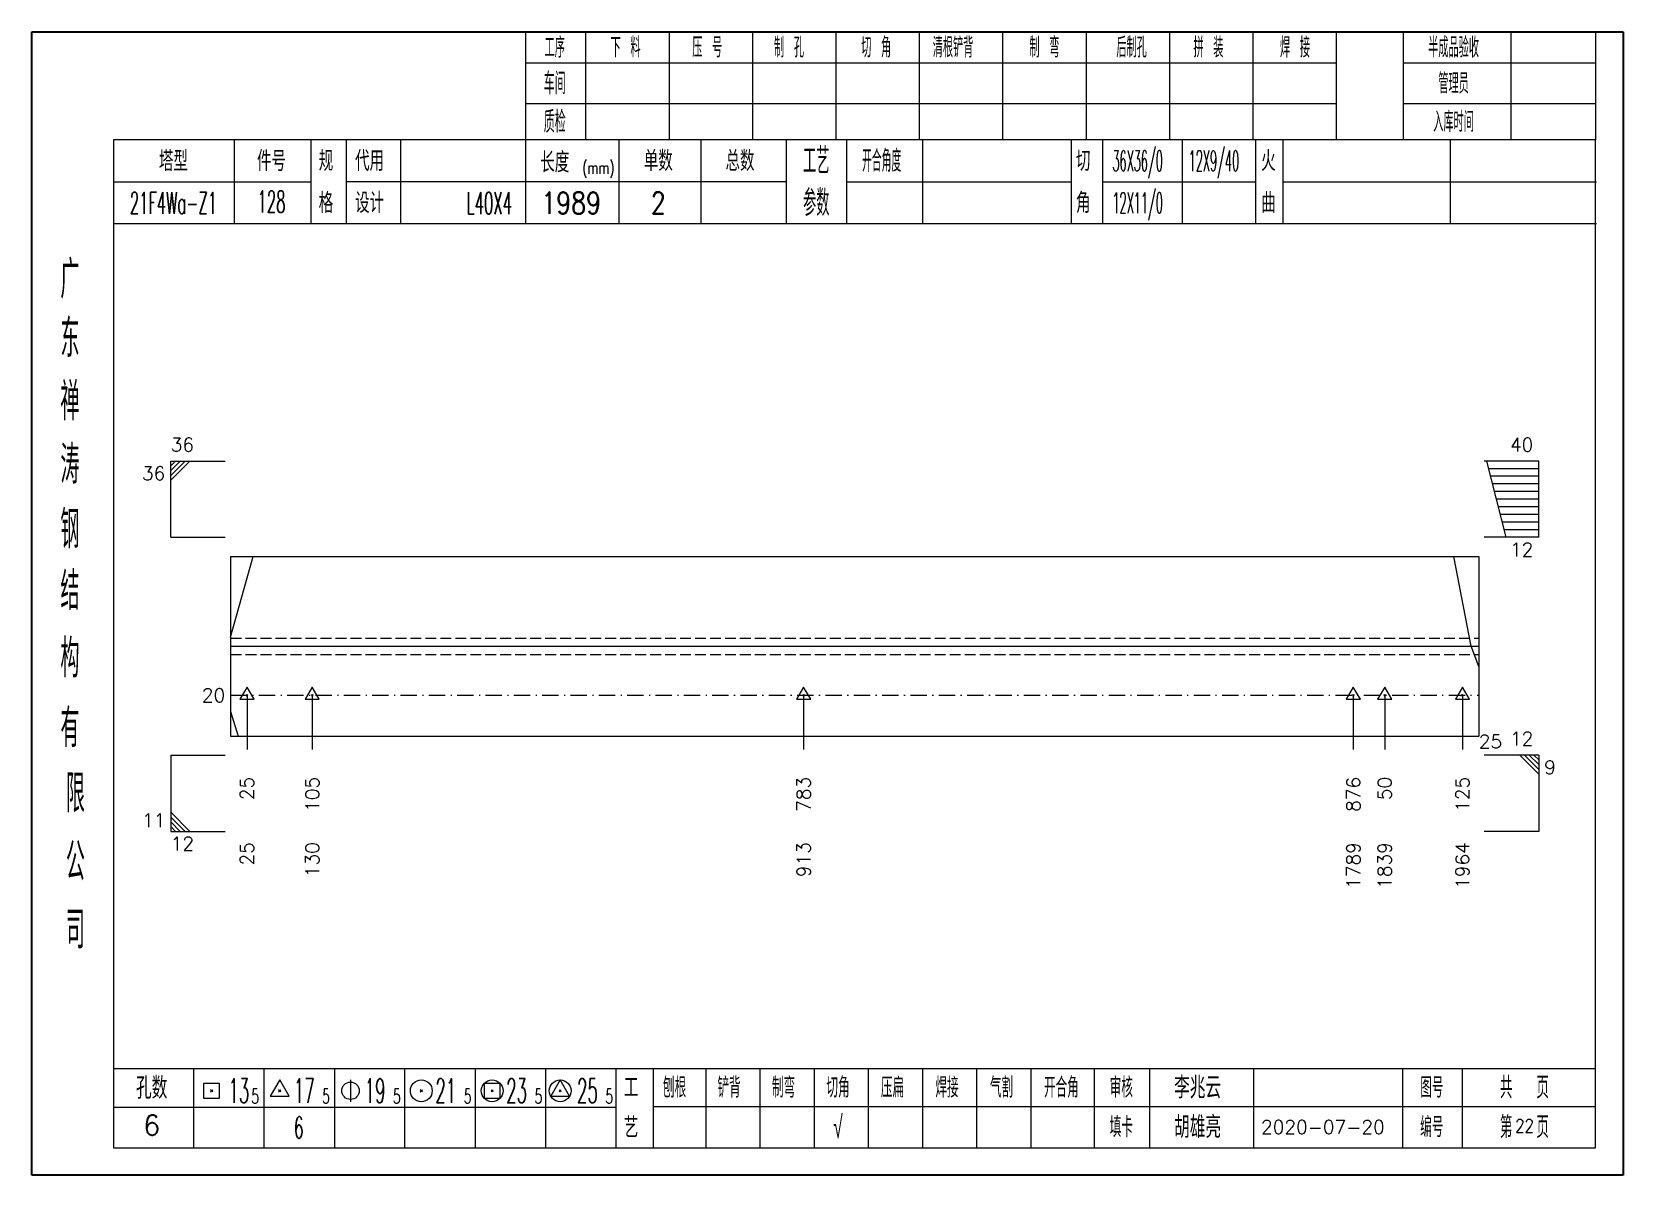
# Model space of a CAD drawing. Extents: x 1310 to 15542, y -76 to 8381.
# Drawn here: x 8071.2 to 8363.3, y 5793.7 to 6003.7 of the extents above; entities that cross this region are included whole.
import ezdxf
from ezdxf.enums import TextEntityAlignment as Align

# ---------------------------------------------------------------- set-up
doc = ezdxf.new("R2010")
doc.units = 0
doc.header["$MEASUREMENT"] = 0
doc.linetypes.add('一点画线', pattern=[5.2, 3, -1, 0.2, -1])
doc.linetypes.add('虚线', pattern=[2.75, 2, -0.75])
doc.layers.get('0').update_dxf_attribs({"linetype": 'CONTINUOUS', "lineweight": 25})
for name, color, linetype, lineweight in [('1', 7, 'CONTINUOUS', 25), ('4', 7, 'CONTINUOUS', 25), ('5', 7, 'CONTINUOUS', 25)]:
    doc.layers.add(name, color=color, linetype=linetype, lineweight=lineweight)
doc.styles.get("Standard").update_dxf_attribs({"font": 'simplex.shx', "width": 0.7, "height": 3, "bigfont": 'gbhzfs.shx'})

msp = doc.modelspace()

# ---------------------------------------------------------------- texts
at = {"color": 7, "linetype": 'Continuous', "lineweight": 13}
msp.add_text('36', height=2.5, dxfattribs=at).set_placement((8096.652, 5925.824), align=Align.BOTTOM_LEFT)
for s, p in [('40', (8346.782, 5925.824)), ('12', (8346.782, 5871.824)), ('11', (8095.652, 5856.824))]:
    msp.add_text(s, height=2.5, dxfattribs=at).set_placement(p, align=Align.BOTTOM_RIGHT)
for s, p in [('36', (8095.652, 5923.824)), ('12', (8346.782, 5909.824))]:
    msp.add_text(s, height=2.5, dxfattribs=at).set_placement(p, align=Align.TOP_RIGHT)
msp.add_text('20', height=2.5, dxfattribs=at).set_placement((8106.652, 5881.824), align=Align.MIDDLE_RIGHT)
for s, p in [('9', (8348.782, 5869.824)), ('12', (8096.652, 5855.824))]:
    msp.add_text(s, height=2.5, dxfattribs=at).set_placement(p, align=Align.TOP_LEFT)
at = {"layer": '1', "color": 7, "linetype": 'Continuous', "lineweight": 13}
msp.add_text('25', height=2.5, dxfattribs=at).set_placement((8336.782, 5873.324), align=Align.MIDDLE_LEFT)
at = {"layer": '1', "color": 8, "linetype": 'Continuous', "lineweight": 9}
for s, p in [('25', (8110.652, 5866.824)), ('105', (8122.628, 5866.824)), ('783', (8212.828, 5866.824)), ('876', (8313.742, 5866.824)), ('50', (8319.502, 5866.824)), ('125', (8333.782, 5866.824))]:
    msp.add_text(s, height=2.5, rotation=90, dxfattribs=at).set_placement(p, align=Align.MIDDLE_RIGHT)
at = {"layer": '1', "color": 7, "linetype": 'Continuous', "lineweight": 13}
for s, p in [('25', (8110.652, 5854.824)), ('130', (8122.628, 5854.824)), ('913', (8212.828, 5854.824)), ('1789', (8313.742, 5854.824)), ('1839', (8319.502, 5854.824)), ('1964', (8333.782, 5854.824))]:
    msp.add_text(s, height=2.5, rotation=90, dxfattribs=at).set_placement(p, align=Align.MIDDLE_RIGHT)
at = {"layer": '4', "color": 1, "linetype": 'Continuous', "lineweight": 25}
for s, height, width, p in [('工序', 3.7, 0.7, (8167.152, 6000.781)), ('下 料', 3.7, 0.7, (8180.152, 6000.781)), ('压 号', 3.7, 0.7, (8195.152, 6000.781)), ('制 孔', 3.7, 0.7, (8210.152, 6000.781)), ('切 角', 3.7, 0.7, (8226.152, 6000.781)), ('清根铲背 ', 3.7, 0.7, (8241.152, 6000.781)), (' 制 弯', 3.7, 0.7, (8256.152, 6000.781)), (' 后制孔', 3.7, 0.7, (8272.152, 6000.781)), ('拼 装', 3.7, 0.7, (8287.152, 6000.781)), (' 焊 接', 3.7, 0.7, (8302.152, 6000.781)), ('半成品验收', 3.7, 0.7, (8332.152, 6000.781)), ('车间', 4, 0.7, (8167.152, 5994.181)), ('管理员', 3.7, 0.7, (8332.152, 5994.181)), ('质检', 4, 0.7, (8167.152, 5987.121)), ('入库时间', 3.7, 0.7, (8332.152, 5987.121)), ('工艺', 4.8, 0.7, (8215.152, 5979.941)), ('(mm)', 2.24, 0.7, (8175.152, 5978.681)), ('开合角度', 4, 0.6, (8227.152, 5979.941)), ('36X36/0', 3.8, 0.4, (8274.152, 5979.941)), ('12X9/40', 3.8, 0.4, (8288.152, 5979.941)), ('21F4Wa-Z1', 4, 0.5, (8097.152, 5972.201)), ('128', 4, 0.5, (8115.152, 5972.451)), ('L40X4', 4, 0.5, (8155.152, 5972.181)), ('1989', 4, 0.8, (8170.152, 5972.231)), ('2', 4, 0.8, (8186.152, 5972.231)), ('参数', 4.8, 0.7, (8215.152, 5972.231)), ('12X11/0', 3.8, 0.4, (8274.152, 5972.231)), ('广', 6.96, 0.7, (8078.152, 5958.151)), ('东', 6.96, 0.7, (8078.152, 5947.361)), ('禅', 6.96, 0.7, (8078.152, 5935.771)), ('涛', 6.96, 0.7, (8078.152, 5924.171)), ('钢', 6.96, 0.7, (8078.152, 5912.281)), ('结', 6.96, 0.7, (8078.152, 5900.971)), ('构', 6.96, 0.7, (8078.152, 5888.591)), ('有', 6.96, 0.7, (8078.152, 5875.781)), ('限', 6.96, 0.7, (8079.152, 5863.781)), ('公', 6.96, 0.7, (8079.152, 5851.241)), ('司', 6.96, 0.7, (8079.152, 5838.761)), ('13', 4.47, 0.5, (8109.152, 5809.181)), ('17', 4.47, 0.5, (8121.152, 5809.181)), ('19', 4.47, 0.5, (8134.152, 5809.181)), ('21', 4.47, 0.5, (8147.152, 5809.181)), ('23', 4.47, 0.5, (8160.152, 5809.181)), ('25', 4.47, 0.5, (8173.152, 5809.181)), ('刨根', 3.7, 0.8, (8189.152, 5809.781)), ('铲背', 3.7, 0.8, (8199.152, 5809.781)), ('制弯', 3.7, 0.8, (8209.152, 5809.781)), ('切角', 3.7, 0.8, (8219.152, 5809.781)), ('压扁', 3.7, 0.8, (8229.152, 5809.781)), ('焊接', 3.7, 0.8, (8239.152, 5809.781)), ('气割', 3.7, 0.8, (8249.152, 5809.781)), ('开合角', 3.7, 0.8, (8260.152, 5809.781)), ('审核', 3.7, 0.8, (8271.152, 5809.781)), ('图号', 3.7, 0.8, (8328.152, 5809.781)), ('共  页', 4, 0.8, (8345.152, 5809.781)), ('5', 2.68, 0.6, (8112.152, 5808.181)), ('5', 2.68, 0.6, (8125.152, 5808.181)), ('5', 2.68, 0.6, (8138.152, 5808.181)), ('5', 2.68, 0.6, (8151.152, 5808.181)), ('5', 2.68, 0.6, (8164.152, 5808.181)), ('5', 2.68, 0.6, (8177.152, 5808.181)), ('√', 4, 0.6, (8219.152, 5802.511)), ('填卡', 3.7, 0.8, (8271.152, 5802.511)), ('编号', 3.7, 0.8, (8328.152, 5802.511)), ('第  页', 4, 0.8, (8345.152, 5802.511)), ('6', 4, 0.5, (8120.152, 5802.431))]:
    msp.add_text(s, height=height, dxfattribs=dict(at, width=width)).set_placement(p, align=Align.MIDDLE_CENTER)
for s, height, p in [('塔型', 3.7, (8097.152, 5979.911)), ('件号', 3.7, (8115.152, 5979.911)), ('规', 3.7, (8125.152, 5979.941)), ('代用', 3.7, (8133.152, 5979.941)), ('长度', 3.7, (8167.152, 5979.681)), ('单数', 3.7, (8186.152, 5979.941)), ('总数', 3.7, (8201.152, 5979.941)), ('切', 3.7, (8264.152, 5979.941)), ('火', 3.7, (8298.152, 5979.941)), ('格', 3.7, (8125.152, 5972.231)), ('设计', 3.7, (8133.152, 5972.231)), ('角', 3.7, (8264.152, 5972.231)), ('曲', 3.7, (8298.152, 5972.231)), ('孔数', 4, (8093.152, 5809.701)), ('工', 3.7, (8181.152, 5809.781)), ('李兆云', 4, (8285.152, 5809.781)), ('6', 3.7, (8093.152, 5802.871)), ('艺', 3.7, (8181.152, 5802.431)), ('胡雄亮', 4, (8285.152, 5802.511)), ('2020-07-20', 2.5, (8308.152, 5802.511))]:
    msp.add_text(s, height=height, dxfattribs=at).set_placement(p, align=Align.MIDDLE_CENTER)
at = {"layer": '4', "color": 6, "linetype": 'Continuous', "lineweight": 25, "width": 0.8}
msp.add_text('22', height=2.5, dxfattribs=at).set_placement((8345.177, 5802.739), align=Align.MIDDLE_CENTER)

# ---------------------------------------------------------------- blocks, each defined once
blk = doc.blocks.new('孔17.5')
at = {"layer": '5', "color": 7, "linetype": 'Continuous', "lineweight": 13}
for p, q in [((0, 1), (-0.866, -0.5)), ((-0.1, -0.1), (0.1, 0.1)), ((0.1, -0.1), (-0.1, 0.1)), ((0.866, -0.5), (0, 1)), ((-0.866, -0.5), (0.866, -0.5))]:
    blk.add_line(p, q, dxfattribs=at)
blk = doc.blocks.new('CTJGK')
at = {"color": 6, "linetype": 'Continuous'}
for p, q in [((0, 209.97), (292.13, 209.97)), ((0, 0), (0, 209.97)), ((292.13, 209.97), (292.13, 0)), ((292.13, 0), (0, 0))]:
    blk.add_line(p, q, dxfattribs=at)

# ---------------------------------------------------------------- linework, layer by layer
at = {"color": 7, "linetype": 'Continuous', "lineweight": 13}
for p, q in [((8096.652, 5924.824), (8106.652, 5924.824)), ((8096.652, 5910.824), (8096.652, 5924.824)), ((8097.527, 5924.824), (8096.652, 5923.949)), ((8098.402, 5924.824), (8096.652, 5923.074)), ((8099.277, 5924.824), (8096.652, 5922.199)), ((8100.152, 5924.824), (8096.652, 5921.324)), ((8347.782, 5924.824), (8337.782, 5924.824)), ((8341.782, 5910.824), (8338.282, 5924.824)), ((8347.782, 5910.824), (8347.782, 5924.824)), ((8347.782, 5923.424), (8338.632, 5923.424)), ((8347.782, 5922.024), (8338.982, 5922.024)), ((8347.782, 5920.624), (8339.332, 5920.624)), ((8347.782, 5919.224), (8339.682, 5919.224)), ((8347.782, 5917.824), (8340.032, 5917.824)), ((8347.782, 5916.424), (8340.382, 5916.424)), ((8347.782, 5915.024), (8340.732, 5915.024)), ((8347.782, 5913.624), (8341.082, 5913.624)), ((8096.652, 5910.824), (8106.652, 5910.824)), ((8347.782, 5910.824), (8337.782, 5910.824)), ((8347.782, 5912.224), (8341.432, 5912.224)), ((8107.652, 5892.474), (8111.799, 5907.324)), ((8335.399, 5890.824), (8332.174, 5907.324)), ((8336.782, 5887.112), (8335.399, 5890.824)), ((8110.652, 5881.824), (8110.652, 5871.824)), ((8122.628, 5881.824), (8122.628, 5871.824)), ((8212.828, 5881.824), (8212.828, 5871.824)), ((8313.742, 5881.824), (8313.742, 5871.824)), ((8319.502, 5881.824), (8319.502, 5871.824)), ((8333.782, 5881.824), (8333.782, 5871.824)), ((8107.652, 5878.862), (8109.034, 5874.324)), ((8096.652, 5870.824), (8106.652, 5870.824)), ((8096.652, 5870.824), (8096.652, 5856.824)), ((8347.782, 5870.824), (8337.782, 5870.824)), ((8344.282, 5870.824), (8347.782, 5867.324)), ((8345.157, 5870.824), (8347.782, 5868.199)), ((8346.032, 5870.824), (8347.782, 5869.074)), ((8346.907, 5870.824), (8347.782, 5869.949)), ((8347.782, 5870.824), (8347.782, 5856.824)), ((8100.152, 5856.824), (8096.652, 5860.324)), ((8099.277, 5856.824), (8096.652, 5859.449)), ((8098.402, 5856.824), (8096.652, 5858.574)), ((8097.527, 5856.824), (8096.652, 5857.699)), ((8096.652, 5856.824), (8106.652, 5856.824)), ((8347.782, 5856.824), (8337.782, 5856.824))]:
    msp.add_line(p, q, dxfattribs=at)
at = {"color": 7, "linetype": 'Continuous', "lineweight": 18}
for p, q in [((8107.652, 5907.324), (8107.652, 5874.324)), ((8107.652, 5907.324), (8336.782, 5907.324)), ((8336.782, 5907.324), (8336.782, 5874.324)), ((8107.652, 5890.824), (8336.782, 5890.824))]:
    msp.add_line(p, q, dxfattribs=at)
at = {"color": 1, "linetype": '虚线', "lineweight": 18}
for p, q in [((8107.652, 5892.324), (8336.782, 5892.324)), ((8107.652, 5889.324), (8336.782, 5889.324))]:
    msp.add_line(p, q, dxfattribs=at)
at = {"color": 3, "linetype": '一点画线', "lineweight": 13}
msp.add_line((8107.652, 5881.824), (8336.782, 5881.824), dxfattribs=at)
at = {"layer": '1', "color": 7, "linetype": 'Continuous', "lineweight": 18}
msp.add_line((8107.652, 5874.324), (8336.782, 5874.324), dxfattribs=at)
at = {"layer": '4', "color": 1, "linetype": 'Continuous', "lineweight": 18}
for p, q in [((8071.152, 6003.651), (8071.152, 5793.681)), ((8363.282, 6003.651), (8071.152, 6003.651)), ((8161.782, 6003.651), (8161.782, 5983.811)), ((8172.812, 6003.651), (8172.812, 5983.791)), ((8188.122, 6003.651), (8188.122, 5983.791)), ((8203.442, 6003.651), (8203.442, 5983.791)), ((8218.752, 6003.651), (8218.752, 5983.791)), ((8234.062, 6003.651), (8234.062, 5983.791)), ((8249.372, 6003.651), (8249.372, 5983.791)), ((8264.692, 6003.651), (8264.692, 5983.791)), ((8280.002, 6003.651), (8280.002, 5983.791)), ((8295.312, 6003.651), (8295.312, 5983.791)), ((8310.622, 6003.651), (8310.622, 5983.811)), ((8310.622, 6003.651), (8310.622, 5983.791)), ((8322.902, 6003.651), (8322.902, 5983.791)), ((8342.652, 6003.651), (8342.652, 5983.791)), ((8358.232, 6003.651), (8358.232, 5983.791)), ((8363.282, 5973.851), (8363.282, 6003.651)), ((8310.622, 5997.921), (8161.782, 5997.921)), ((8358.232, 5997.921), (8322.902, 5997.921)), ((8310.622, 5990.441), (8161.782, 5990.441)), ((8358.232, 5990.441), (8322.902, 5990.441)), ((8086.162, 5983.791), (8086.162, 5798.731)), ((8358.232, 5983.791), (8086.162, 5983.791)), ((8108.282, 5983.801), (8108.282, 5968.381)), ((8122.432, 5968.381), (8122.432, 5983.791)), ((8128.932, 5968.381), (8128.932, 5983.791)), ((8138.802, 5983.791), (8138.802, 5968.381)), ((8161.782, 5983.811), (8161.782, 5968.381)), ((8178.902, 5983.791), (8178.902, 5968.381)), ((8193.952, 5983.791), (8193.952, 5968.381)), ((8209.652, 5983.791), (8209.652, 5968.381)), ((8220.712, 5983.791), (8220.712, 5968.381)), ((8234.662, 5983.791), (8234.662, 5968.381)), ((8261.962, 5983.791), (8261.962, 5968.381)), ((8267.722, 5983.791), (8267.722, 5968.381)), ((8282.342, 5983.791), (8282.342, 5968.381)), ((8295.802, 5983.791), (8295.802, 5968.381)), ((8300.792, 5983.791), (8300.792, 5968.381)), ((8331.532, 5983.791), (8331.532, 5968.381)), ((8358.232, 5798.731), (8358.232, 5983.791)), ((8122.432, 5976.031), (8086.162, 5976.031)), ((8209.652, 5976.081), (8128.932, 5976.081)), ((8220.712, 5976.081), (8261.962, 5976.081)), ((8267.722, 5976.081), (8295.802, 5976.081)), ((8300.792, 5976.081), (8358.412, 5976.081)), ((8363.282, 5793.681), (8363.282, 5973.851)), ((8358.412, 5968.381), (8086.162, 5968.381)), ((8086.162, 5813.261), (8358.232, 5813.261)), ((8100.852, 5813.261), (8100.852, 5798.731)), ((8113.782, 5798.731), (8113.782, 5813.261)), ((8126.712, 5813.261), (8126.712, 5798.731)), ((8139.632, 5798.731), (8139.632, 5813.261)), ((8152.562, 5813.261), (8152.562, 5798.731)), ((8165.492, 5798.731), (8165.492, 5813.261)), ((8178.412, 5798.731), (8178.412, 5813.261)), ((8185.282, 5798.731), (8185.282, 5813.261)), ((8194.942, 5798.731), (8194.942, 5813.261)), ((8204.882, 5798.731), (8204.882, 5813.261)), ((8214.822, 5798.731), (8214.822, 5813.261)), ((8224.772, 5798.731), (8224.772, 5813.261)), ((8234.712, 5798.731), (8234.712, 5813.261)), ((8244.652, 5798.731), (8244.652, 5813.261)), ((8254.602, 5798.731), (8254.602, 5813.261)), ((8266.242, 5798.731), (8266.242, 5813.261)), ((8276.392, 5798.731), (8276.392, 5813.261)), ((8295.452, 5798.731), (8295.452, 5813.261)), ((8322.832, 5798.731), (8322.832, 5813.261)), ((8333.792, 5798.731), (8333.792, 5813.261)), ((8178.412, 5806.131), (8086.162, 5806.131)), ((8185.242, 5806.291), (8358.232, 5806.291)), ((8086.162, 5798.731), (8358.232, 5798.731)), ((8071.152, 5793.681), (8363.282, 5793.681))]:
    msp.add_line(p, q, dxfattribs=at)
at = {"layer": '4', "color": 7, "linetype": 'Continuous', "lineweight": 13}
for p, q in [((8102.738, 5807.767), (8102.738, 5810.595)), ((8102.738, 5810.595), (8105.566, 5810.595)), ((8105.566, 5810.595), (8105.566, 5807.767)), ((8116.652, 5811.181), (8114.92, 5808.181)), ((8118.384, 5808.181), (8116.652, 5811.181)), ((8129.652, 5811.181), (8129.652, 5807.181)), ((8154.238, 5807.767), (8154.238, 5810.595)), ((8154.238, 5810.595), (8157.066, 5810.595)), ((8157.066, 5810.595), (8157.066, 5807.767)), ((8168.152, 5811.181), (8166.42, 5808.181)), ((8169.884, 5808.181), (8168.152, 5811.181)), ((8105.566, 5807.767), (8102.738, 5807.767)), ((8103.952, 5808.981), (8104.352, 5809.381)), ((8104.352, 5808.981), (8103.952, 5809.381)), ((8114.92, 5808.181), (8118.384, 5808.181)), ((8116.452, 5808.981), (8116.852, 5809.381)), ((8116.852, 5808.981), (8116.452, 5809.381)), ((8142.452, 5808.981), (8142.852, 5809.381)), ((8142.852, 5808.981), (8142.452, 5809.381)), ((8157.066, 5807.767), (8154.238, 5807.767)), ((8155.452, 5808.981), (8155.852, 5809.381)), ((8155.852, 5808.981), (8155.452, 5809.381)), ((8166.42, 5808.181), (8169.884, 5808.181)), ((8167.952, 5808.981), (8168.352, 5809.381)), ((8168.352, 5808.981), (8167.952, 5809.381))]:
    msp.add_line(p, q, dxfattribs=at)
for centre, radius in [((8129.652, 5809.181), 1.6), ((8142.652, 5809.181), 2), ((8155.652, 5809.181), 2), ((8168.152, 5809.181), 2)]:
    msp.add_circle(centre, radius, dxfattribs=at)

# ---------------------------------------------------------------- block references
at = {"color": 0, "linetype": 'Continuous'}
msp.add_blockref('CTJGK', (8071.152, 5793.681), dxfattribs=at)
at = {"layer": '1', "color": 8, "linetype": 'Continuous', "lineweight": 9, "xscale": 1.5, "yscale": 1.5, "zscale": 1.5}
for p in [(8110.652, 5881.824), (8122.628, 5881.824), (8212.828, 5881.824), (8313.742, 5881.824), (8319.502, 5881.824), (8333.782, 5881.824)]:
    msp.add_blockref('孔17.5', p, dxfattribs=at)

msp.set_redraw_order([(e.dxf.handle, doc.entitydb.next_handle()) for e in msp.query("TEXT MTEXT ATTDEF DIMENSION ARC_DIMENSION")])  # texts and dimensions are drawn at this point

doc.saveas('drawing.dxf')
